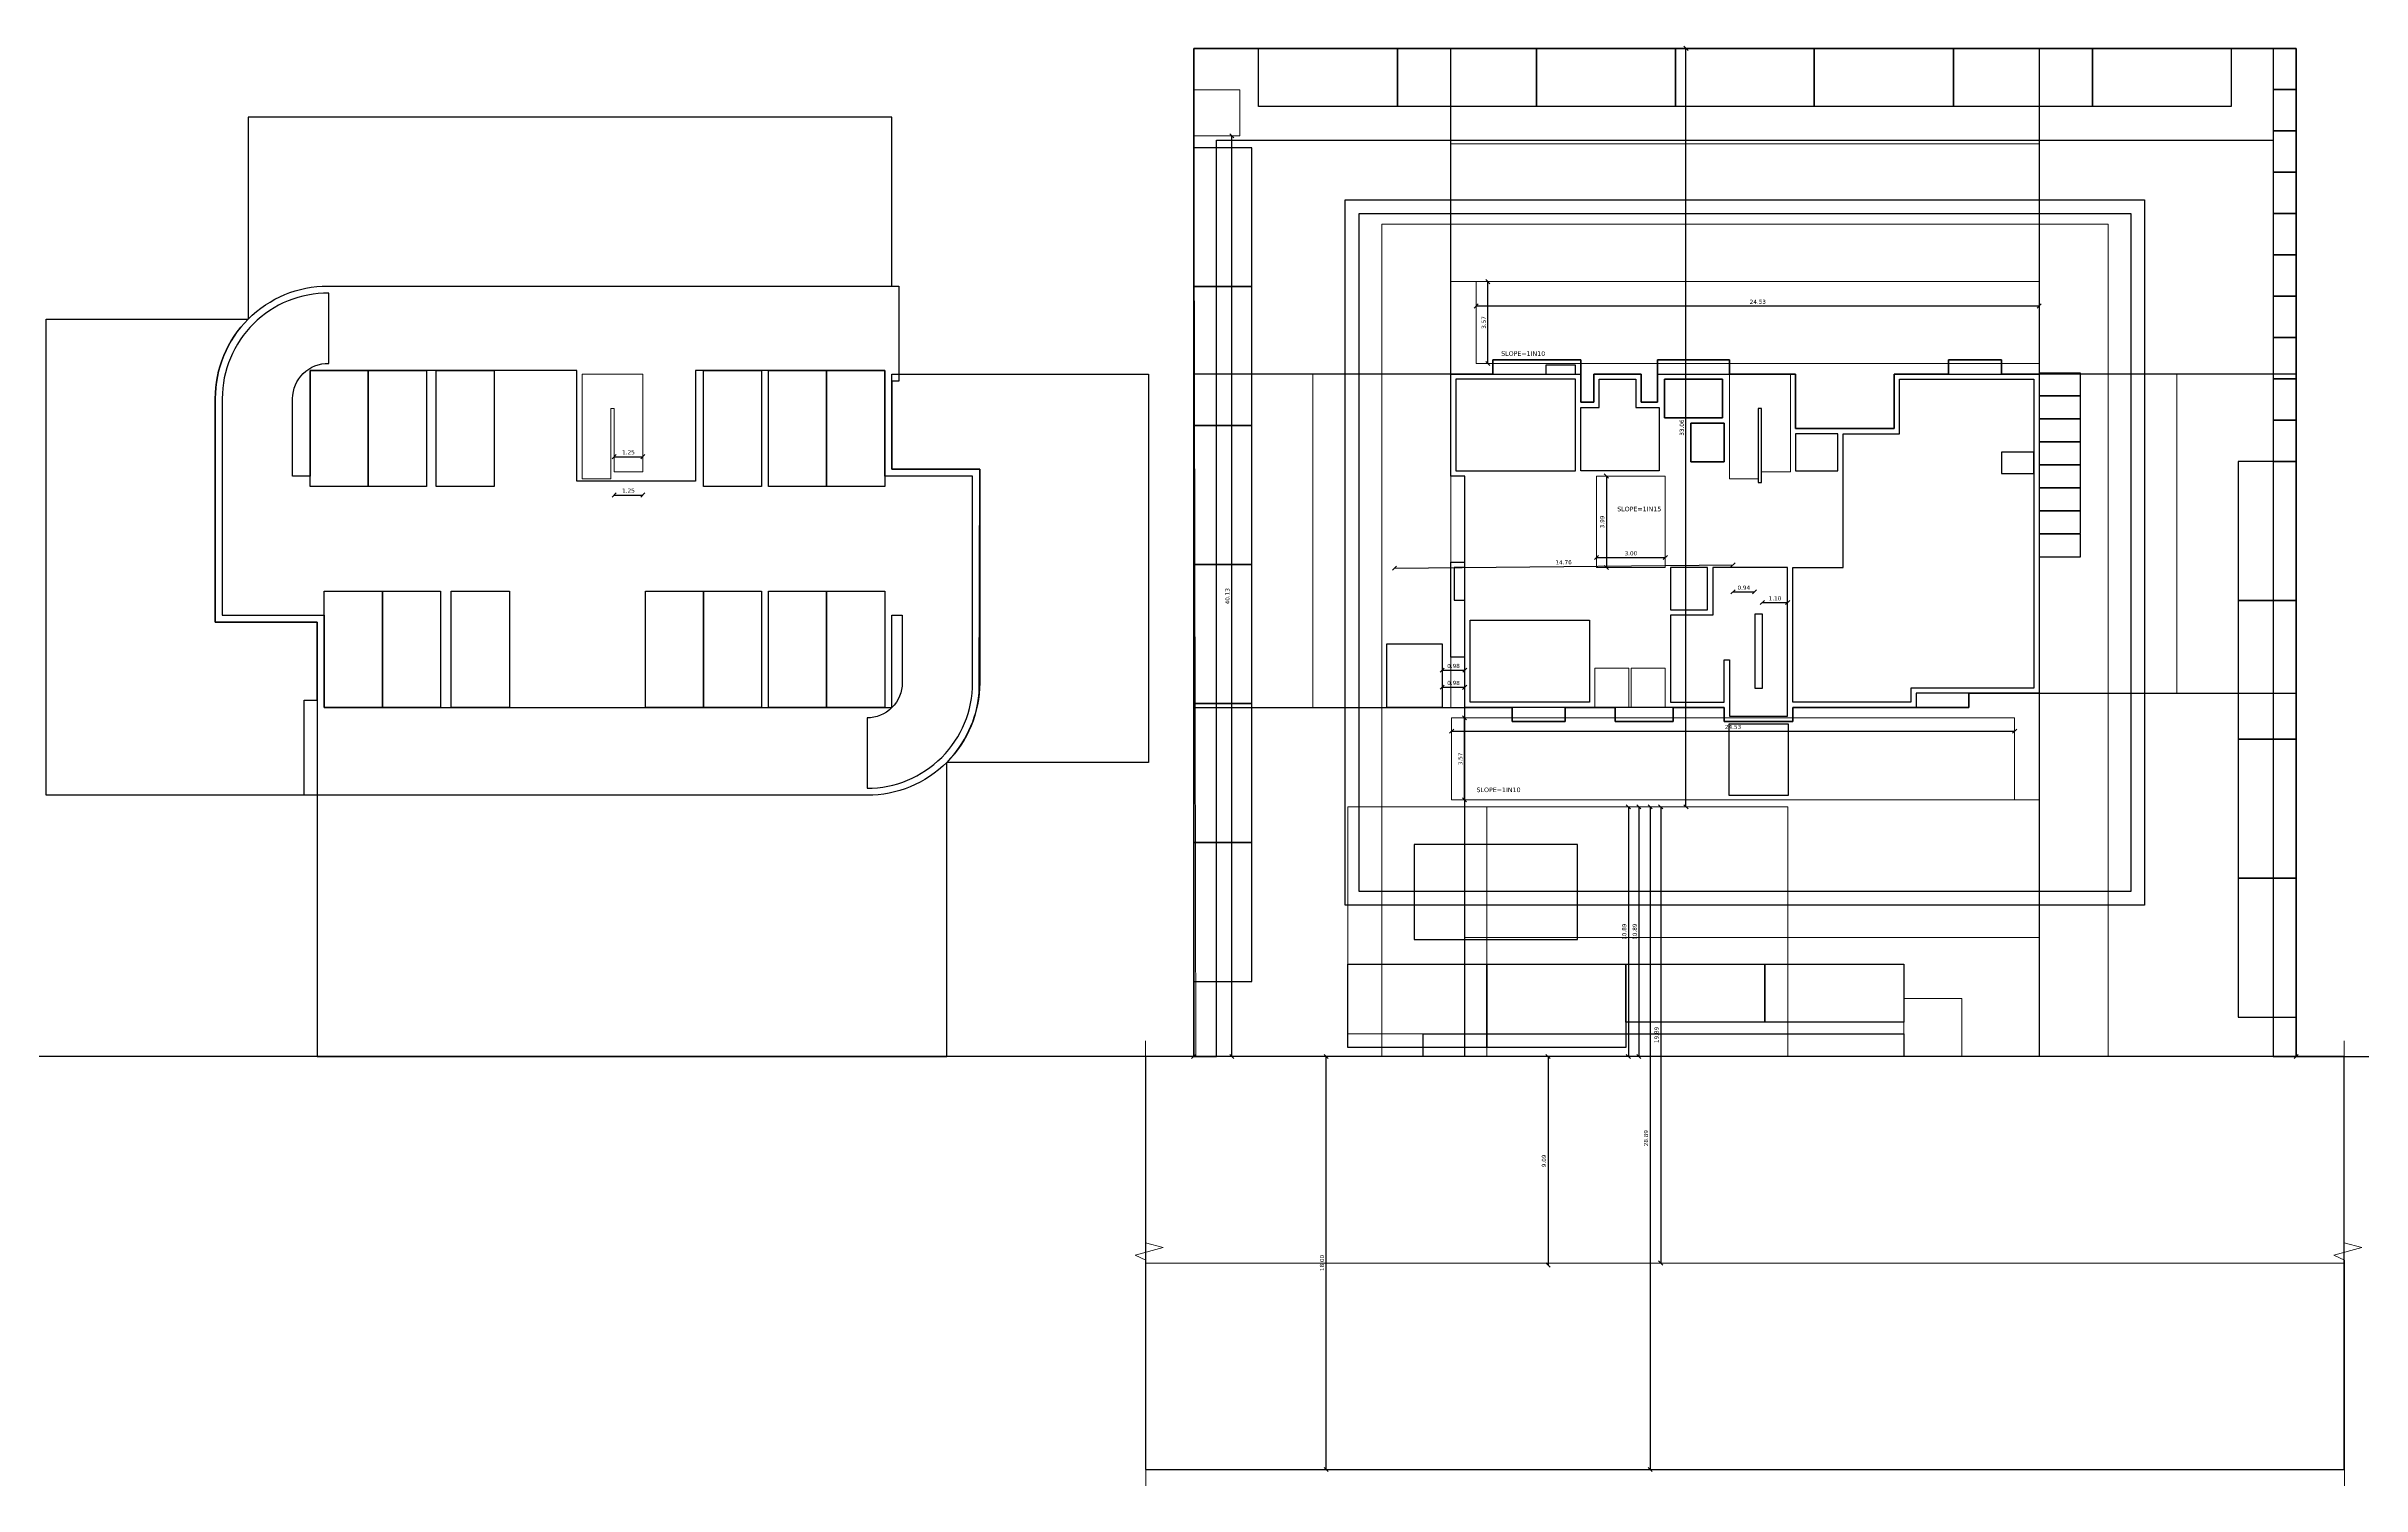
# Model space of a CAD drawing. Header units: metres. Extents: x 609 to 1377, y 679 to 857.
# Drawn here: x 919.4 to 1020.3, y 742 to 804.7 of the extents above; entities that cross this region are included whole.
import ezdxf

# ---------------------------------------------------------------- set-up
doc = ezdxf.new("R2010")
doc.units = ezdxf.units.M
doc.header["$MEASUREMENT"] = 0
doc.header["$PDMODE"] = 2
doc.header["$PDSIZE"] = 50
doc.layers.get('0').update_dxf_attribs({"lineweight": 0})
doc.layers.get('Defpoints').update_dxf_attribs({"lineweight": 0})
for name, color, linetype, plot in [('BLK_1_BASEMENT_-1_BLDG_FOOTPRINT', 1, 'Continuous', False), ('BLK_1_COVERED_AREA', 140, 'Continuous', False), ('BLK_1_COVERED_AREA_DEDUCT', 140, 'Continuous', False), ('BLK_1_FLR_-1_BLT_UP_AREA', 1, 'Continuous', False), ('BLK_1_FLR_-1_BLT_UP_AREA_DEDUCT', 1, 'Continuous', False), ('BLK_1_FLR_0_BLT_UP_AREA', 1, 'Continuous', False), ('BLK_1_FLR_0_BLT_UP_AREA_DEDUCT', 1, 'Continuous', False), ('BLK_1_FLR_0_DA_LIFT_1', 30, 'Continuous', False), ('BLK_1_MAX_HEIGHT_CAL', 7, 'Continuous', False), ('BLK_1_MAX_HEIGHT_CAL_SET_BACK', 6, 'Continuous', False), ('DA_PARKING', 1, 'Continuous', False), ('PARKING_SLOT', 30, 'Continuous', False), ('SHORTEST_DIST_TO_ROAD', 6, 'Continuous', False), ('TWO_WHEELER_PARKING', 2, 'Continuous', False)]:
    doc.layers.add(name, color=color, linetype=linetype, plot=plot)
for name, color, linetype in [('BLK_1_BLDG_FOOT_PRINT', 1, 'Continuous'), ('BLK_1_FLR_-1_COVERED_PARKING', 173, 'Continuous'), ('BLK_1_FLR_-1_EXIT_WIDTH_DOOR', 2, 'Continuous'), ('BLK_1_FLR_-1_EXIT_WIDTH_STAIR', 1, 'Continuous'), ('BLK_1_FLR_0_AC_ROOM_1', 117, 'Continuous'), ('BLK_1_FLR_0_BATH', 205, 'Continuous'), ('BLK_1_FLR_0_CARPET_AREA', 10, 'Continuous'), ('BLK_1_FLR_0_EXIT_WIDTH_DOOR', 2, 'Continuous'), ('BLK_1_FLR_0_EXIT_WIDTH_STAIR', 1, 'Continuous'), ('BLK_1_FLR_0_LIFT_1', 30, 'Continuous'), ('BLK_1_FLR_0_REGULAR_ROOM_1', 117, 'Continuous'), ('BLK_1_FLR_0_REGULAR_ROOM_2', 117, 'Continuous'), ('BLK_1_FLR_0_REGULAR_ROOM_3', 117, 'Continuous'), ('BLK_1_FLR_0_WATER_CLOSET', 213, 'Continuous'), ('BLK_1_FLR_1_AC_ROOM_1', 117, 'Continuous'), ('BLK_1_LVL_-1_BSMNT_FRONT_SETBACK', 2, 'Continuous'), ('BLK_1_LVL_-1_BSMNT_REAR_SETBACK', 11, 'Continuous'), ('BLK_1_LVL_-1_BSMNT_SIDE_SETBACK1', 171, 'Continuous'), ('BLK_1_LVL_-1_BSMNT_SIDE_SETBACK2', 102, 'Continuous'), ('BLK_1_LVL_0_BLDG_FOOT_PRINT', 1, 'Continuous'), ('BLK_1_LVL_0_FRONT_SETBACK', 2, 'Continuous'), ('BLK_1_LVL_0_REAR_SETBACK', 11, 'Continuous'), ('BLK_1_LVL_0_SIDE_SETBACK1', 171, 'Continuous'), ('BLK_1_LVL_0_SIDE_SETBACK2', 102, 'Continuous'), ('DISTANCE_FROM_GOVT_BLDG', 7, 'Continuous'), ('DISTANCE_FROM_MONUMENT', 7, 'Continuous'), ('ELECTRICAL_ROOM', 51, 'Continuous'), ('GUARD_ROOM', 2, 'Continuous'), ('PLOT_BOUNDARY', 70, 'Continuous'), ('RWH', 130, 'Continuous'), ('SEPTIC_TANK', 146, 'Continuous'), ('SURRENDER_ROAD_WIDTH', 2, 'Continuous'), ('UG_SUMP', 194, 'Continuous')]:
    doc.layers.add(name, color=color, linetype=linetype)
for name, color, linetype, lineweight in [('BLK_1_DA_RAMP_1', 1, 'Continuous', 0), ('BLK_1_DRIVERS_TOILET', 165, 'Continuous', 0), ('BLK_1_FIRE_TENDER_MOVEMENT', 161, 'Continuous', 0), ('BLK_1_FLR_-1_FIRESTAIR_1', 1, 'Continuous', 0), ('BLK_1_FLR_-1_VEHICLE_RAMP_1', 1, 'Continuous', 0), ('BLK_1_FLR_-1_VEHICLE_RAMP_2', 1, 'Continuous', 0), ('BLK_1_FLR_0_FIRESTAIR_1', 1, 'Continuous', 0), ('BLK_1_PLANTATION_GREENSTRIP', 81, 'Continuous', 0), ('BLK_i_WC_DRIVERS_TOILET', 160, 'Continuous', 0), ('DIST_CL_ROAD', 7, 'Continuous', 0), ('DIST_EXIT', 7, 'Continuous', 0), ('NOTIFIED_ROAD', 183, 'Continuous', 13), ('SEGREGATED_TOILET', 1, 'Continuous', 0), ('SPECIAL_PARKING', 175, 'Continuous', 0), ('VISITOR_PARKING', 201, 'Continuous', 0), ('wall', 7, 'Continuous', 0), ('WASTE_DISPOSAL', 7, 'Continuous', 0)]:
    doc.layers.add(name, color=color, linetype=linetype, lineweight=lineweight)
doc.styles.get("Standard").update_dxf_attribs({"font": 'verdana.ttf', "height": 0.18})
doc.dimstyles.get("Standard").update_dxf_attribs({"dimscale": 0, "dimtxt": 0.18, "dimasz": 0.18, "dimexe": 0.18, "dimexo": 0.0625, "dimgap": 0.09, "dimtad": 1, "dimtoh": 1, "dimzin": 0, "dimdsep": 46, "dimtxsty": 'Standard', "dimblk": 'OBLIQUE', "dimcen": 0.09, "dimse1": 1, "dimse2": 1, "dimadec": 0, "dimazin": 0, "dimtfac": 1, "dimtofl": 0, "dimtmove": 0, "dimatfit": 3, "dimldrblk": 'OBLIQUE', "dimfxl": 1, "dimtolj": 1, "dimtzin": 0, "dimarcsym": 0})

# ---------------------------------------------------------------- blocks, each defined once
blk = doc.blocks.new('_Oblique')
at = {"color": 0, "linetype": 'ByBlock', "lineweight": -2}
blk.add_line((-0.5, -0.5), (0.5, 0.5), dxfattribs=at)
blk = doc.blocks.new('*D123')
at = {"layer": 'Defpoints', "color": 0}
for p in [(980.27, 776.78), (981.25, 776.77), (981.25, 776.77)]:
    blk.add_point(p, dxfattribs=at)
at = {"layer": 'SEPTIC_TANK', "color": 0, "lineweight": -2}
blk.add_line((980.27, 776.78), (981.25, 776.77), dxfattribs=at)
at = {"layer": 'SEPTIC_TANK', "color": 0, "lineweight": -2, "xscale": 0.18, "yscale": 0.18, "zscale": 0.18}
for p, rotation in [((980.27, 776.78), 179.5605759455701), ((981.25, 776.77), 359.5605759455702)]:
    blk.add_blockref('_Oblique', p, dxfattribs=dict(at, rotation=rotation))
at = {"layer": 'SEPTIC_TANK', "color": 0, "insert": (980.76, 776.96), "char_height": 0.18, "attachment_point": 5, "rotation": 359.5606}
blk.add_mtext('\\A1;0.98', dxfattribs=at)
blk = doc.blocks.new('*D159')
at = {"layer": 'BLK_1_MAX_HEIGHT_CAL', "color": 0, "lineweight": -2}
blk.add_line((989.33, 771.56), (989.33, 742.68), dxfattribs=at)
at = {"layer": 'Defpoints', "color": 0}
for p in [(990.34, 771.56), (989.33, 742.68), (990.34, 742.68)]:
    blk.add_point(p, dxfattribs=at)
at = {"layer": 'BLK_1_MAX_HEIGHT_CAL', "color": 0, "lineweight": -2, "xscale": 0.18, "yscale": 0.18, "zscale": 0.18}
for p, rotation in [((989.33, 771.56), 90), ((989.33, 742.68), 270)]:
    blk.add_blockref('_Oblique', p, dxfattribs=dict(at, rotation=rotation))
at = {"layer": 'BLK_1_MAX_HEIGHT_CAL', "color": 0, "insert": (989.15, 757.12), "char_height": 0.18, "attachment_point": 5, "rotation": 90}
blk.add_mtext('\\A1;28.89', dxfattribs=at)
blk = doc.blocks.new('*D160')
at = {"layer": 'BLK_1_MAX_HEIGHT_CAL_SET_BACK', "color": 0, "lineweight": -2}
blk.add_line((990.89, 771.56), (990.89, 804.62), dxfattribs=at)
at = {"layer": 'Defpoints', "color": 0}
for p in [(989.65, 804.62), (990.89, 804.62), (987.81, 771.56)]:
    blk.add_point(p, dxfattribs=at)
at = {"layer": 'BLK_1_MAX_HEIGHT_CAL_SET_BACK', "color": 0, "lineweight": -2, "xscale": 0.18, "yscale": 0.18, "zscale": 0.18}
for p, rotation in [((990.89, 804.62), 90), ((990.89, 771.56), 270)]:
    blk.add_blockref('_Oblique', p, dxfattribs=dict(at, rotation=rotation))
at = {"layer": 'BLK_1_MAX_HEIGHT_CAL_SET_BACK', "color": 0, "insert": (990.71, 788.09), "char_height": 0.18, "attachment_point": 5, "rotation": 90}
blk.add_mtext('\\A1;33.06', dxfattribs=at)
blk = doc.blocks.new('*D161')
at = {"layer": 'Defpoints', "color": 0}
for p in [(987.81, 771.56), (987.81, 760.68), (988.38, 760.68)]:
    blk.add_point(p, dxfattribs=at)
at = {"layer": 'SHORTEST_DIST_TO_ROAD', "color": 0, "lineweight": -2}
blk.add_line((988.38, 771.56), (988.38, 760.68), dxfattribs=at)
at = {"layer": 'SHORTEST_DIST_TO_ROAD', "color": 0, "lineweight": -2, "xscale": 0.18, "yscale": 0.18, "zscale": 0.18}
for p, rotation in [((988.38, 771.56), 90), ((988.38, 760.68), 270)]:
    blk.add_blockref('_Oblique', p, dxfattribs=dict(at, rotation=rotation))
at = {"layer": 'SHORTEST_DIST_TO_ROAD', "color": 0, "insert": (988.2, 766.12), "char_height": 0.18, "attachment_point": 5, "rotation": 90}
blk.add_mtext('\\A1;10.89', dxfattribs=at)
blk = doc.blocks.new('*D162')
at = {"layer": 'Defpoints', "color": 0}
for p in [(987.81, 771.56), (987.81, 760.68), (988.84, 760.68)]:
    blk.add_point(p, dxfattribs=at)
at = {"layer": 'SHORTEST_DIST_TO_ROAD', "color": 0, "lineweight": -2}
blk.add_line((988.84, 771.56), (988.84, 760.68), dxfattribs=at)
at = {"layer": 'SHORTEST_DIST_TO_ROAD', "color": 0, "lineweight": -2, "xscale": 0.18, "yscale": 0.18, "zscale": 0.18}
for p, rotation in [((988.84, 771.56), 90), ((988.84, 760.68), 270)]:
    blk.add_blockref('_Oblique', p, dxfattribs=dict(at, rotation=rotation))
at = {"layer": 'SHORTEST_DIST_TO_ROAD', "color": 0, "insert": (988.66, 766.12), "char_height": 0.18, "attachment_point": 5, "rotation": 90}
blk.add_mtext('\\A1;10.89', dxfattribs=at)
blk = doc.blocks.new('*D163')
at = {"layer": 'Defpoints', "color": 0}
for p in [(990.34, 771.56), (989.79, 751.68), (992.41, 751.68)]:
    blk.add_point(p, dxfattribs=at)
at = {"layer": 'DIST_CL_ROAD', "color": 0, "lineweight": -2}
blk.add_line((989.79, 771.56), (989.79, 751.68), dxfattribs=at)
at = {"layer": 'DIST_CL_ROAD', "color": 0, "lineweight": -2, "xscale": 0.18, "yscale": 0.18, "zscale": 0.18}
for p, rotation in [((989.79, 771.56), 90), ((989.79, 751.68), 270)]:
    blk.add_blockref('_Oblique', p, dxfattribs=dict(at, rotation=rotation))
at = {"layer": 'DIST_CL_ROAD', "color": 0, "insert": (989.61, 761.62), "char_height": 0.18, "attachment_point": 5, "rotation": 90}
blk.add_mtext('\\A1;19.89', dxfattribs=at)
blk = doc.blocks.new('*D164')
at = {"layer": 'Defpoints', "color": 0}
for p in [(978.19, 781.96), (992.94, 782.11), (992.94, 782.11)]:
    blk.add_point(p, dxfattribs=at)
at = {"layer": 'DIST_EXIT', "color": 0, "lineweight": -2}
blk.add_line((978.19, 781.96), (992.94, 782.11), dxfattribs=at)
at = {"layer": 'DIST_EXIT', "color": 0, "lineweight": -2, "xscale": 0.18, "yscale": 0.18, "zscale": 0.18}
for p, rotation in [((978.19, 781.96), 180.578067653812), ((992.94, 782.11), 0.5780676538120514)]:
    blk.add_blockref('_Oblique', p, dxfattribs=dict(at, rotation=rotation))
at = {"layer": 'DIST_EXIT', "color": 0, "insert": (985.56, 782.22), "char_height": 0.18, "attachment_point": 5, "rotation": 0.5781}
blk.add_mtext('\\A1;14.76', dxfattribs=at)
blk = doc.blocks.new('*D171')
at = {"layer": 'BLK_1_FLR_0_EXIT_WIDTH_DOOR', "color": 0, "lineweight": -2}
blk.add_line((992.94, 780.93), (993.88, 780.93), dxfattribs=at)
at = {"layer": 'Defpoints', "color": 0}
for p in [(992.94, 782.11), (993.88, 782.1), (993.88, 780.93)]:
    blk.add_point(p, dxfattribs=at)
at = {"layer": 'BLK_1_FLR_0_EXIT_WIDTH_DOOR', "color": 0, "lineweight": -2, "xscale": 0.18, "yscale": 0.18, "zscale": 0.18, "rotation": 180}
blk.add_blockref('_Oblique', (992.94, 780.93), dxfattribs=at)
at = {"layer": 'BLK_1_FLR_0_EXIT_WIDTH_DOOR', "color": 0, "lineweight": -2, "xscale": 0.18, "yscale": 0.18, "zscale": 0.18}
blk.add_blockref('_Oblique', (993.88, 780.93), dxfattribs=at)
at = {"layer": 'BLK_1_FLR_0_EXIT_WIDTH_DOOR', "color": 0, "insert": (993.41, 781.11), "char_height": 0.18, "attachment_point": 5}
blk.add_mtext('\\A1;0.94', dxfattribs=at)
blk = doc.blocks.new('*D172')
at = {"layer": 'BLK_1_FLR_0_EXIT_WIDTH_STAIR', "color": 0, "lineweight": -2}
blk.add_line((994.22, 780.47), (995.32, 780.47), dxfattribs=at)
at = {"layer": 'Defpoints', "color": 0}
for p in [(995.32, 780.47), (994.22, 779.81), (995.32, 779.81)]:
    blk.add_point(p, dxfattribs=at)
at = {"layer": 'BLK_1_FLR_0_EXIT_WIDTH_STAIR', "color": 0, "lineweight": -2, "xscale": 0.18, "yscale": 0.18, "zscale": 0.18, "rotation": 180}
blk.add_blockref('_Oblique', (994.22, 780.47), dxfattribs=at)
at = {"layer": 'BLK_1_FLR_0_EXIT_WIDTH_STAIR', "color": 0, "lineweight": -2, "xscale": 0.18, "yscale": 0.18, "zscale": 0.18}
blk.add_blockref('_Oblique', (995.32, 780.47), dxfattribs=at)
at = {"layer": 'BLK_1_FLR_0_EXIT_WIDTH_STAIR', "color": 0, "insert": (994.77, 780.65), "char_height": 0.18, "attachment_point": 5}
blk.add_mtext('\\A1;1.10', dxfattribs=at)
blk = doc.blocks.new('*D177')
at = {"layer": 'Defpoints', "color": 0, "linetype": 'ByBlock'}
for p in [(980.27, 777.52), (981.25, 777.52), (981.25, 777.52)]:
    blk.add_point(p, dxfattribs=at)
at = {"layer": 'SEPTIC_TANK', "color": 0, "linetype": 'ByBlock', "lineweight": -2}
blk.add_line((980.27, 777.52), (981.25, 777.52), dxfattribs=at)
at = {"layer": 'SEPTIC_TANK', "color": 0, "linetype": 'ByBlock', "lineweight": -2, "xscale": 0.18, "yscale": 0.18, "zscale": 0.18, "rotation": 180}
blk.add_blockref('_Oblique', (980.27, 777.52), dxfattribs=at)
at = {"layer": 'SEPTIC_TANK', "color": 0, "linetype": 'ByBlock', "lineweight": -2, "xscale": 0.18, "yscale": 0.18, "zscale": 0.18}
blk.add_blockref('_Oblique', (981.25, 777.52), dxfattribs=at)
at = {"layer": 'SEPTIC_TANK', "color": 0, "linetype": 'ByBlock', "insert": (980.76, 777.7), "char_height": 0.18, "attachment_point": 5}
blk.add_mtext('\\A1;0.98', dxfattribs=at)
blk = doc.blocks.new('*D327')
at = {"layer": 'BLK_1_DA_RAMP_1', "color": 0, "lineweight": -2}
blk.add_line((986.99, 782.43), (989.99, 782.43), dxfattribs=at)
at = {"layer": 'Defpoints', "color": 0}
for p in [(986.99, 781.99), (989.99, 782.43), (989.99, 781.99)]:
    blk.add_point(p, dxfattribs=at)
at = {"layer": 'BLK_1_DA_RAMP_1', "color": 0, "lineweight": -2, "xscale": 0.18, "yscale": 0.18, "zscale": 0.18, "rotation": 180}
blk.add_blockref('_Oblique', (986.99, 782.43), dxfattribs=at)
at = {"layer": 'BLK_1_DA_RAMP_1', "color": 0, "lineweight": -2, "xscale": 0.18, "yscale": 0.18, "zscale": 0.18}
blk.add_blockref('_Oblique', (989.99, 782.43), dxfattribs=at)
at = {"layer": 'BLK_1_DA_RAMP_1', "color": 0, "insert": (988.49, 782.61), "char_height": 0.18, "attachment_point": 5}
blk.add_mtext('\\A1;3.00', dxfattribs=at)
blk = doc.blocks.new('*D328')
at = {"layer": 'BLK_1_DA_RAMP_1', "color": 0, "lineweight": -2}
blk.add_line((987.42, 785.98), (987.42, 781.99), dxfattribs=at)
at = {"layer": 'Defpoints', "color": 0}
for p in [(986.99, 785.98), (986.99, 781.99), (987.42, 781.99)]:
    blk.add_point(p, dxfattribs=at)
at = {"layer": 'BLK_1_DA_RAMP_1', "color": 0, "lineweight": -2, "xscale": 0.18, "yscale": 0.18, "zscale": 0.18}
for p, rotation in [((987.42, 785.98), 90), ((987.42, 781.99), 270)]:
    blk.add_blockref('_Oblique', p, dxfattribs=dict(at, rotation=rotation))
at = {"layer": 'BLK_1_DA_RAMP_1', "color": 0, "insert": (987.24, 783.98), "char_height": 0.18, "attachment_point": 5, "rotation": 90}
blk.add_mtext('\\A1;3.99', dxfattribs=at)
blk = doc.blocks.new('*D329')
at = {"layer": 'Defpoints', "color": 0}
for p in [(967.34, 760.68), (975.21, 760.68), (967.34, 742.68)]:
    blk.add_point(p, dxfattribs=at)
at = {"layer": 'SURRENDER_ROAD_WIDTH', "color": 0, "lineweight": -2}
blk.add_line((975.21, 742.68), (975.21, 760.68), dxfattribs=at)
at = {"layer": 'SURRENDER_ROAD_WIDTH', "color": 0, "lineweight": -2, "xscale": 0.18, "yscale": 0.18, "zscale": 0.18}
for p, rotation in [((975.21, 760.68), 90), ((975.21, 742.68), 270)]:
    blk.add_blockref('_Oblique', p, dxfattribs=dict(at, rotation=rotation))
at = {"layer": 'SURRENDER_ROAD_WIDTH', "color": 0, "insert": (975.03, 751.68), "char_height": 0.18, "attachment_point": 5, "rotation": 90}
blk.add_mtext('\\A1;18.00', dxfattribs=at)
blk = doc.blocks.new('*D330')
at = {"layer": 'Defpoints', "color": 0}
for p in [(989.79, 760.68), (984.88, 751.59), (989.88, 751.59)]:
    blk.add_point(p, dxfattribs=at)
at = {"layer": 'NOTIFIED_ROAD', "color": 0, "lineweight": -2}
blk.add_line((984.88, 760.68), (984.88, 751.59), dxfattribs=at)
at = {"layer": 'NOTIFIED_ROAD', "color": 0, "lineweight": -2, "xscale": 0.18, "yscale": 0.18, "zscale": 0.18}
for p, rotation in [((984.88, 760.68), 90), ((984.88, 751.59), 270)]:
    blk.add_blockref('_Oblique', p, dxfattribs=dict(at, rotation=rotation))
at = {"layer": 'NOTIFIED_ROAD', "color": 0, "insert": (984.7, 756.13), "char_height": 0.18, "attachment_point": 5, "rotation": 90}
blk.add_mtext('\\A1;9.09', dxfattribs=at)
blk = doc.blocks.new('*D332')
at = {"layer": 'BLK_1_FLR_-1_EXIT_WIDTH_DOOR', "color": 0, "lineweight": -2}
blk.add_line((944.19, 785.15), (945.44, 785.15), dxfattribs=at)
at = {"layer": 'Defpoints', "color": 0}
for p in [(944.19, 786.16), (945.44, 786.15), (945.44, 785.15)]:
    blk.add_point(p, dxfattribs=at)
at = {"layer": 'BLK_1_FLR_-1_EXIT_WIDTH_DOOR', "color": 0, "lineweight": -2, "xscale": 0.18, "yscale": 0.18, "zscale": 0.18, "rotation": 180}
blk.add_blockref('_Oblique', (944.19, 785.15), dxfattribs=at)
at = {"layer": 'BLK_1_FLR_-1_EXIT_WIDTH_DOOR', "color": 0, "lineweight": -2, "xscale": 0.18, "yscale": 0.18, "zscale": 0.18}
blk.add_blockref('_Oblique', (945.44, 785.15), dxfattribs=at)
at = {"layer": 'BLK_1_FLR_-1_EXIT_WIDTH_DOOR', "color": 0, "insert": (944.81, 785.34), "char_height": 0.18, "attachment_point": 5}
blk.add_mtext('\\A1;1.25', dxfattribs=at)
blk = doc.blocks.new('*D333')
at = {"layer": 'BLK_1_FLR_-1_EXIT_WIDTH_STAIR', "color": 0, "lineweight": -2}
blk.add_line((944.19, 786.82), (945.44, 786.82), dxfattribs=at)
at = {"layer": 'Defpoints', "color": 0}
for p in [(944.19, 786.16), (945.44, 786.82), (945.44, 786.15)]:
    blk.add_point(p, dxfattribs=at)
at = {"layer": 'BLK_1_FLR_-1_EXIT_WIDTH_STAIR', "color": 0, "lineweight": -2, "xscale": 0.18, "yscale": 0.18, "zscale": 0.18, "rotation": 180}
blk.add_blockref('_Oblique', (944.19, 786.82), dxfattribs=at)
at = {"layer": 'BLK_1_FLR_-1_EXIT_WIDTH_STAIR', "color": 0, "lineweight": -2, "xscale": 0.18, "yscale": 0.18, "zscale": 0.18}
blk.add_blockref('_Oblique', (945.44, 786.82), dxfattribs=at)
at = {"layer": 'BLK_1_FLR_-1_EXIT_WIDTH_STAIR', "color": 0, "insert": (944.81, 787.01), "char_height": 0.18, "attachment_point": 5}
blk.add_mtext('\\A1;1.25', dxfattribs=at)
blk = doc.blocks.new('*D335')
at = {"layer": 'Defpoints', "color": 0}
for p in [(971.1, 800.81), (971.44, 800.81), (971.92, 760.68)]:
    blk.add_point(p, dxfattribs=at)
at = {"layer": 'SEGREGATED_TOILET', "color": 0, "lineweight": -2}
blk.add_line((971.1, 760.68), (971.1, 800.81), dxfattribs=at)
at = {"layer": 'SEGREGATED_TOILET', "color": 0, "lineweight": -2, "xscale": 0.18, "yscale": 0.18, "zscale": 0.18}
for p, rotation in [((971.1, 800.81), 90), ((971.1, 760.68), 270)]:
    blk.add_blockref('_Oblique', p, dxfattribs=dict(at, rotation=rotation))
at = {"layer": 'SEGREGATED_TOILET', "color": 0, "insert": (970.91, 780.74), "char_height": 0.18, "attachment_point": 5, "rotation": 90}
blk.add_mtext('\\A1;40.13', dxfattribs=at)
blk = doc.blocks.new('*D336')
at = {"layer": 'BLK_1_FLR_-1_VEHICLE_RAMP_2', "color": 0, "lineweight": -2}
blk.add_line((981.75, 793.39), (1006.28, 793.39), dxfattribs=at)
at = {"layer": 'Defpoints', "color": 0}
for p in [(981.75, 794.45), (1006.28, 794.45), (1006.28, 793.39)]:
    blk.add_point(p, dxfattribs=at)
at = {"layer": 'BLK_1_FLR_-1_VEHICLE_RAMP_2', "color": 0, "lineweight": -2, "xscale": 0.18, "yscale": 0.18, "zscale": 0.18, "rotation": 180}
blk.add_blockref('_Oblique', (981.75, 793.39), dxfattribs=at)
at = {"layer": 'BLK_1_FLR_-1_VEHICLE_RAMP_2', "color": 0, "lineweight": -2, "xscale": 0.18, "yscale": 0.18, "zscale": 0.18}
blk.add_blockref('_Oblique', (1006.28, 793.39), dxfattribs=at)
at = {"layer": 'BLK_1_FLR_-1_VEHICLE_RAMP_2', "color": 0, "insert": (994.02, 793.57), "char_height": 0.18, "attachment_point": 5}
blk.add_mtext('\\A1;24.53', dxfattribs=at)
blk = doc.blocks.new('*D337')
at = {"layer": 'BLK_1_FLR_-1_VEHICLE_RAMP_2', "color": 0, "lineweight": -2}
blk.add_line((982.26, 790.88), (982.26, 794.45), dxfattribs=at)
at = {"layer": 'Defpoints', "color": 0}
for p in [(981.75, 794.45), (982.26, 794.45), (981.75, 790.88)]:
    blk.add_point(p, dxfattribs=at)
at = {"layer": 'BLK_1_FLR_-1_VEHICLE_RAMP_2', "color": 0, "lineweight": -2, "xscale": 0.18, "yscale": 0.18, "zscale": 0.18}
for p, rotation in [((982.26, 794.45), 90), ((982.26, 790.88), 270)]:
    blk.add_blockref('_Oblique', p, dxfattribs=dict(at, rotation=rotation))
at = {"layer": 'BLK_1_FLR_-1_VEHICLE_RAMP_2', "color": 0, "insert": (982.08, 792.67), "char_height": 0.18, "attachment_point": 5, "rotation": 90}
blk.add_mtext('\\A1;3.57', dxfattribs=at)
blk = doc.blocks.new('*D338')
at = {"layer": 'BLK_1_FLR_-1_VEHICLE_RAMP_1', "color": 0, "lineweight": -2}
blk.add_line((981.24, 771.87), (981.24, 775.44), dxfattribs=at)
at = {"layer": 'Defpoints', "color": 0}
for p in [(980.68, 775.44), (981.24, 775.44), (980.68, 771.87)]:
    blk.add_point(p, dxfattribs=at)
at = {"layer": 'BLK_1_FLR_-1_VEHICLE_RAMP_1', "color": 0, "lineweight": -2, "xscale": 0.18, "yscale": 0.18, "zscale": 0.18}
for p, rotation in [((981.24, 775.44), 90), ((981.24, 771.87), 270)]:
    blk.add_blockref('_Oblique', p, dxfattribs=dict(at, rotation=rotation))
at = {"layer": 'BLK_1_FLR_-1_VEHICLE_RAMP_1', "color": 0, "insert": (981.06, 773.65), "char_height": 0.18, "attachment_point": 5, "rotation": 90}
blk.add_mtext('\\A1;3.57', dxfattribs=at)
blk = doc.blocks.new('*D339')
at = {"layer": 'BLK_1_FLR_-1_VEHICLE_RAMP_1', "color": 0, "lineweight": -2}
blk.add_line((980.68, 774.86), (1005.21, 774.86), dxfattribs=at)
at = {"layer": 'Defpoints', "color": 0}
for p in [(980.68, 775.44), (1005.21, 775.44), (1005.21, 774.86)]:
    blk.add_point(p, dxfattribs=at)
at = {"layer": 'BLK_1_FLR_-1_VEHICLE_RAMP_1', "color": 0, "lineweight": -2, "xscale": 0.18, "yscale": 0.18, "zscale": 0.18, "rotation": 180}
blk.add_blockref('_Oblique', (980.68, 774.86), dxfattribs=at)
at = {"layer": 'BLK_1_FLR_-1_VEHICLE_RAMP_1', "color": 0, "lineweight": -2, "xscale": 0.18, "yscale": 0.18, "zscale": 0.18}
blk.add_blockref('_Oblique', (1005.21, 774.86), dxfattribs=at)
at = {"layer": 'BLK_1_FLR_-1_VEHICLE_RAMP_1', "color": 0, "insert": (992.94, 775.04), "char_height": 0.18, "attachment_point": 5}
blk.add_mtext('\\A1;24.53', dxfattribs=at)
blk = doc.blocks.new('*D140')
at = {"layer": 'Defpoints', "color": 0}
for p in [(619.44, 760.68), (619.44, 760.68), (969.44, 760.68)]:
    blk.add_point(p, dxfattribs=at)
at = {"layer": 'DISTANCE_FROM_MONUMENT', "color": 0, "lineweight": -2}
blk.add_line((969.44, 760.68), (619.44, 760.68), dxfattribs=at)
at = {"layer": 'DISTANCE_FROM_MONUMENT', "color": 0, "lineweight": -2, "xscale": 0.18, "yscale": 0.18, "zscale": 0.18, "rotation": 180}
blk.add_blockref('_Oblique', (619.44, 760.68), dxfattribs=at)
at = {"layer": 'DISTANCE_FROM_MONUMENT', "color": 0, "lineweight": -2, "xscale": 0.18, "yscale": 0.18, "zscale": 0.18}
blk.add_blockref('_Oblique', (969.44, 760.68), dxfattribs=at)
at = {"layer": 'DISTANCE_FROM_MONUMENT', "color": 0, "insert": (794.44, 760.86), "char_height": 0.18, "attachment_point": 5}
blk.add_mtext('\\A1;350.00', dxfattribs=at)
blk = doc.blocks.new('*D141')
at = {"layer": 'Defpoints', "color": 0}
for p in [(1017.48, 760.68), (1367.48, 760.68), (1367.48, 760.68)]:
    blk.add_point(p, dxfattribs=at)
at = {"layer": 'DISTANCE_FROM_GOVT_BLDG', "color": 0, "lineweight": -2}
blk.add_line((1017.48, 760.68), (1367.48, 760.68), dxfattribs=at)
at = {"layer": 'DISTANCE_FROM_GOVT_BLDG', "color": 0, "lineweight": -2, "xscale": 0.18, "yscale": 0.18, "zscale": 0.18, "rotation": 180}
blk.add_blockref('_Oblique', (1017.48, 760.68), dxfattribs=at)
at = {"layer": 'DISTANCE_FROM_GOVT_BLDG', "color": 0, "lineweight": -2, "xscale": 0.18, "yscale": 0.18, "zscale": 0.18}
blk.add_blockref('_Oblique', (1367.48, 760.68), dxfattribs=at)
at = {"layer": 'DISTANCE_FROM_GOVT_BLDG', "color": 0, "insert": (1192.48, 760.86), "char_height": 0.18, "attachment_point": 5}
blk.add_mtext('\\A1;350.00', dxfattribs=at)

msp = doc.modelspace()

# ---------------------------------------------------------------- linework, layer by layer
at = {"layer": 'BLK_1_BASEMENT_-1_BLDG_FOOTPRINT', "color": 3}
msp.add_lwpolyline([(956.588, 794.258), (956.588, 790.118), (956.282, 790.118), (956.282, 786.285), (960.115, 786.285), (960.115, 776.969, -0.4142136), (955.208, 772.063), (930.675, 772.063), (930.675, 776.203), (931.25, 776.203), (931.25, 779.615), (926.803, 779.615), (926.803, 789.351, -0.4142136), (931.71, 794.258)], format="xyb", close=True, dxfattribs=at)
at = {"layer": 'BLK_1_BLDG_FOOT_PRINT'}
msp.add_lwpolyline([(981.25, 775.896), (981.25, 778.081), (980.637, 778.081), (980.637, 782.221), (981.25, 782.221), (981.25, 785.978), (980.637, 785.978), (980.637, 790.425), (982.478, 790.425), (982.478, 791.038), (986.31, 791.038), (986.31, 789.198), (986.871, 789.198), (986.871, 790.425), (988.941, 790.425), (988.941, 789.198), (989.645, 789.198), (989.645, 791.038), (992.788, 791.038), (992.788, 790.425), (995.668, 790.425), (995.668, 788.048), (999.957, 788.048), (999.957, 790.424), (1002.333, 790.424), (1002.333, 791.038), (1004.633, 791.038), (1004.633, 790.425), (1006.282, 790.425), (1006.282, 776.51), (1003.215, 776.51), (1003.215, 775.896), (995.548, 775.896), (995.548, 775.283), (992.558, 775.283), (992.558, 775.896), (990.335, 775.896), (990.335, 775.283), (987.805, 775.283), (987.805, 775.896), (985.62, 775.896), (985.62, 775.283), (983.32, 775.283), (983.32, 775.896)], close=True, dxfattribs=at)
at = {"layer": 'BLK_1_COVERED_AREA'}
msp.add_lwpolyline([(981.25, 775.896), (981.25, 778.081), (980.637, 778.081), (980.637, 782.221), (981.25, 782.221), (981.25, 785.978), (980.637, 785.978), (980.637, 790.425), (982.478, 790.425), (982.478, 791.038), (986.31, 791.038), (986.31, 789.198), (986.871, 789.198), (986.871, 790.425), (988.941, 790.425), (988.941, 789.198), (989.645, 789.198), (989.645, 791.038), (992.788, 791.038), (992.788, 790.425), (995.668, 790.425), (995.668, 788.048), (999.957, 788.048), (999.957, 790.424), (1002.333, 790.424), (1002.333, 791.038), (1004.633, 791.038), (1004.633, 790.425), (1006.282, 790.425), (1006.282, 776.51), (1003.215, 776.51), (1003.215, 775.896), (995.548, 775.896), (995.548, 775.283), (992.558, 775.283), (992.558, 775.896), (990.335, 775.896), (990.335, 775.283), (987.805, 775.283), (987.805, 775.896), (985.62, 775.896), (985.62, 775.283), (983.32, 775.283), (983.32, 775.896)], close=True, dxfattribs=at)
at = {"layer": 'BLK_1_COVERED_AREA_DEDUCT'}
for points in [[(984.777, 790.425), (986.08, 790.425), (986.08, 790.808), (984.777, 790.808)], [(1004.633, 786.093), (1006.052, 786.093), (1006.052, 787.013), (1004.633, 787.013)], [(980.789, 780.573), (981.25, 780.573), (981.25, 781.991), (980.789, 781.991)], [(993.887, 776.739), (994.219, 776.739), (994.219, 779.959), (993.887, 779.959)]]:
    msp.add_lwpolyline(points, close=True, dxfattribs=at)
at = {"layer": 'BLK_1_DA_RAMP_1'}
msp.add_lwpolyline([(989.99, 781.991), (986.99, 781.991), (986.99, 785.978), (989.99, 785.978)], close=True, dxfattribs=at)
at = {"layer": 'BLK_1_DRIVERS_TOILET'}
msp.add_lwpolyline([(988.407, 777.602), (986.923, 777.602), (986.923, 775.896), (988.407, 775.896)], close=True, dxfattribs=at)
at = {"layer": 'BLK_1_FIRE_TENDER_MOVEMENT'}
for points in [[(980.637, 794.451), (1006.282, 794.451), (1006.282, 800.451), (980.637, 800.451)], [(974.637, 775.896), (980.637, 775.896), (980.637, 790.425), (974.637, 790.425)], [(1006.282, 790.425), (1012.282, 790.425), (1012.282, 776.51), (1006.282, 776.51)], [(981.25, 771.86), (1006.282, 771.86), (1006.282, 765.86), (981.25, 765.86)]]:
    msp.add_lwpolyline(points, close=True, dxfattribs=at)
at = {"layer": 'BLK_1_FLR_-1_BLT_UP_AREA', "color": 3}
msp.add_lwpolyline([(956.588, 794.258), (956.588, 790.118), (956.282, 790.118), (956.282, 786.285), (960.115, 786.285), (960.115, 776.969, -0.4142136), (955.208, 772.063), (930.675, 772.063), (930.675, 776.203), (931.25, 776.203), (931.25, 779.615), (926.803, 779.615), (926.803, 789.351, -0.4142136), (931.71, 794.258)], format="xyb", close=True, dxfattribs=at)
at = {"layer": 'BLK_1_FLR_-1_BLT_UP_AREA_DEDUCT', "color": 3}
msp.add_lwpolyline([(956.588, 794.258), (956.588, 790.118), (956.282, 790.118), (956.282, 786.285), (960.115, 786.285), (960.115, 776.969, -0.4142136), (955.208, 772.063), (930.675, 772.063), (930.675, 776.203), (931.25, 776.203), (931.25, 779.615), (926.803, 779.615), (926.803, 789.351, -0.4142136), (931.71, 794.258)], format="xyb", close=True, dxfattribs=at)
at = {"layer": 'BLK_1_FLR_-1_COVERED_PARKING'}
msp.add_lwpolyline([(930.943, 785.978), (930.177, 785.978), (930.177, 789.351, -0.4213391), (931.748, 790.885), (931.748, 793.951, 0.416632), (927.11, 789.351), (927.11, 779.921), (931.557, 779.921), (931.557, 775.896), (956.282, 775.896), (956.282, 779.921), (956.742, 779.921), (956.742, 776.969, -0.4142136), (955.208, 775.436), (955.208, 772.369, 0.4142136), (959.808, 776.969), (959.808, 785.978), (955.975, 785.978), (955.975, 790.578), (947.738, 790.578), (947.738, 785.748), (942.558, 785.748), (942.558, 790.578), (930.943, 790.578)], format="xyb", close=True, dxfattribs=at)
at = {"layer": 'BLK_1_FLR_-1_FIRESTAIR_1'}
msp.add_lwpolyline([(942.788, 785.854), (942.788, 790.425), (945.438, 790.425), (945.438, 786.161), (944.188, 786.161), (944.188, 788.921), (944.038, 788.921), (944.038, 785.854)], close=True, dxfattribs=at)
at = {"layer": 'BLK_1_FLR_-1_VEHICLE_RAMP_1'}
msp.add_lwpolyline([(980.675, 771.869), (1005.208, 771.869), (1005.208, 775.436), (980.675, 775.436)], close=True, dxfattribs=at)
at = {"layer": 'BLK_1_FLR_-1_VEHICLE_RAMP_2'}
msp.add_lwpolyline([(981.748, 790.885), (1006.282, 790.885), (1006.282, 794.451), (981.748, 794.451)], close=True, dxfattribs=at)
at = {"layer": 'BLK_1_FLR_0_AC_ROOM_1', "color": 1}
msp.add_lwpolyline([(995.548, 781.991), (997.738, 781.991), (997.738, 787.818), (1000.187, 787.818), (1000.187, 790.194), (1006.052, 790.194), (1006.052, 776.74), (1000.685, 776.74), (1000.685, 776.126), (995.548, 776.126)], close=True, dxfattribs=at)
at = {"layer": 'BLK_1_FLR_0_BATH'}
msp.add_lwpolyline([(989.952, 788.508), (992.482, 788.508), (992.482, 790.195), (989.952, 790.195)], close=True, dxfattribs=at)
at = {"layer": 'BLK_1_FLR_0_BLT_UP_AREA', "color": 3}
msp.add_lwpolyline([(980.637, 790.425), (986.31, 790.425), (986.31, 789.198), (986.871, 789.198), (986.871, 790.425), (988.941, 790.425), (988.941, 789.198), (989.645, 789.198), (989.645, 790.425), (995.668, 790.425), (995.668, 788.048), (999.957, 788.048), (999.957, 790.425), (1006.282, 790.425), (1006.282, 776.51), (1000.915, 776.51), (1000.915, 775.896), (995.548, 775.896), (995.548, 775.283), (992.558, 775.283), (992.558, 775.896), (981.25, 775.896), (981.25, 785.978), (980.637, 785.978)], close=True, dxfattribs=at)
at = {"layer": 'BLK_1_FLR_0_BLT_UP_AREA_DEDUCT', "color": 3}
for points in [[(994.038, 785.701), (994.188, 785.701), (994.188, 788.921), (994.038, 788.921)], [(993.887, 776.739), (994.219, 776.739), (994.219, 779.959), (993.887, 779.959)]]:
    msp.add_lwpolyline(points, close=True, dxfattribs=at)
at = {"layer": 'BLK_1_FLR_0_CARPET_AREA', "color": 25}
for points in [[(980.867, 786.208), (986.08, 786.208), (986.08, 790.195), (980.867, 790.195)], [(986.31, 788.968), (987.101, 788.968), (987.101, 790.195), (988.711, 790.195), (988.711, 788.968), (989.722, 788.968), (989.722, 786.208), (986.31, 786.208)], [(989.952, 790.195), (992.482, 790.195), (992.482, 788.508), (989.952, 788.508)], [(995.548, 781.991), (997.738, 781.991), (997.738, 787.818), (1000.187, 787.818), (1000.187, 790.194), (1006.052, 790.194), (1006.052, 776.74), (1000.685, 776.74), (1000.685, 776.126), (995.548, 776.126)], [(991.098, 788.278), (992.558, 788.278), (992.558, 786.591), (991.098, 786.591)], [(990.22, 776.126), (992.558, 776.126), (992.558, 777.966), (992.788, 777.966), (992.788, 775.513), (995.318, 775.513), (995.318, 781.991), (992.06, 781.991), (992.06, 779.921), (990.22, 779.921)], [(981.48, 779.691), (986.693, 779.691), (986.693, 776.126), (981.48, 776.126)]]:
    msp.add_lwpolyline(points, close=True, dxfattribs=at)
at = {"layer": 'BLK_1_FLR_0_DA_LIFT_1'}
msp.add_lwpolyline([(995.668, 786.208), (997.508, 786.208), (997.508, 787.818), (995.668, 787.818)], close=True, dxfattribs=at)
at = {"layer": 'BLK_1_FLR_0_FIRESTAIR_1'}
msp.add_lwpolyline([(992.788, 785.854), (992.788, 790.425), (995.438, 790.425), (995.438, 786.161), (994.188, 786.161), (994.188, 788.921), (994.038, 788.921), (994.038, 785.854)], close=True, dxfattribs=at)
at = {"layer": 'BLK_1_FLR_0_LIFT_1'}
msp.add_lwpolyline([(990.22, 780.151), (991.83, 780.151), (991.83, 781.991), (990.22, 781.991)], close=True, dxfattribs=at)
at = {"layer": 'BLK_1_FLR_0_REGULAR_ROOM_1', "color": 1}
msp.add_lwpolyline([(981.48, 779.691), (986.693, 779.691), (986.693, 776.126), (981.48, 776.126)], close=True, dxfattribs=at)
at = {"layer": 'BLK_1_FLR_0_REGULAR_ROOM_2', "color": 1}
msp.add_lwpolyline([(986.31, 788.968), (987.101, 788.968), (987.101, 790.195), (988.711, 790.195), (988.711, 788.968), (989.722, 788.968), (989.722, 786.208), (986.31, 786.208)], close=True, dxfattribs=at)
at = {"layer": 'BLK_1_FLR_0_REGULAR_ROOM_3', "color": 1}
msp.add_lwpolyline([(990.22, 776.126), (992.558, 776.126), (992.558, 777.966), (992.788, 777.966), (992.788, 775.513), (995.318, 775.513), (995.318, 781.991), (992.06, 781.991), (992.06, 779.921), (990.22, 779.921)], close=True, dxfattribs=at)
at = {"layer": 'BLK_1_FLR_0_WATER_CLOSET'}
msp.add_lwpolyline([(991.098, 786.591), (992.558, 786.591), (992.558, 788.278), (991.098, 788.278)], close=True, dxfattribs=at)
at = {"layer": 'BLK_1_FLR_1_AC_ROOM_1'}
for points in [[(969.443, 804.618), (1017.475, 804.618), (1017.475, 760.678), (969.443, 760.678)], [(976.043, 798.018), (1010.875, 798.018), (1010.875, 767.278), (976.043, 767.278)], [(976.643, 797.418), (1010.275, 797.418), (1010.275, 767.878), (976.643, 767.878)]]:
    msp.add_lwpolyline(points, close=True, dxfattribs=at)
at = {"layer": 'BLK_1_LVL_-1_BSMNT_FRONT_SETBACK'}
msp.add_lwpolyline([(931.25, 772.063), (931.25, 760.678), (958.678, 760.678), (958.678, 773.5, -0.1989124), (955.208, 772.063)], format="xyb", close=True, dxfattribs=at)
at = {"layer": 'BLK_1_LVL_-1_BSMNT_REAR_SETBACK'}
msp.add_lwpolyline([(956.282, 794.258), (956.282, 801.618), (928.241, 801.618), (928.241, 792.821, -0.1989124), (931.71, 794.258)], format="xyb", close=True, dxfattribs=at)
at = {"layer": 'BLK_1_LVL_-1_BSMNT_SIDE_SETBACK1'}
msp.add_lwpolyline([(928.241, 792.821, 0.1989124), (926.803, 789.351), (926.803, 779.615), (931.25, 779.615), (931.25, 772.063), (919.443, 772.063), (919.443, 792.821)], format="xyb", close=True, dxfattribs=at)
at = {"layer": 'BLK_1_LVL_-1_BSMNT_SIDE_SETBACK2'}
msp.add_lwpolyline([(958.678, 773.5, 0.1746264), (960.093, 776.51), (960.115, 786.285), (956.282, 786.285), (956.282, 790.425), (967.475, 790.425), (967.475, 773.5)], format="xyb", close=True, dxfattribs=at)
at = {"layer": 'BLK_1_LVL_0_BLDG_FOOT_PRINT'}
msp.add_lwpolyline([(981.25, 775.896), (981.25, 778.081), (980.637, 778.081), (980.637, 782.221), (981.25, 782.221), (981.25, 785.978), (980.637, 785.978), (980.637, 790.425), (982.478, 790.425), (982.478, 791.038), (986.31, 791.038), (986.31, 789.198), (986.871, 789.198), (986.871, 790.425), (988.941, 790.425), (988.941, 789.198), (989.645, 789.198), (989.645, 791.038), (992.788, 791.038), (992.788, 790.425), (995.668, 790.425), (995.668, 788.048), (999.957, 788.048), (999.957, 790.424), (1002.333, 790.424), (1002.333, 791.038), (1004.633, 791.038), (1004.633, 790.425), (1006.282, 790.425), (1006.282, 776.51), (1003.215, 776.51), (1003.215, 775.896), (995.548, 775.896), (995.548, 775.283), (992.558, 775.283), (992.558, 775.896), (990.335, 775.896), (990.335, 775.283), (987.805, 775.283), (987.805, 775.896), (985.62, 775.896), (985.62, 775.283), (983.32, 775.283), (983.32, 775.896)], close=True, dxfattribs=at)
at = {"layer": 'BLK_1_LVL_0_FRONT_SETBACK'}
msp.add_lwpolyline([(981.25, 775.896), (983.32, 775.896), (983.32, 775.283), (985.62, 775.283), (985.62, 775.896), (987.805, 775.896), (987.805, 775.283), (990.335, 775.283), (990.335, 775.896), (992.558, 775.896), (992.558, 775.283), (995.548, 775.283), (995.548, 775.896), (1003.215, 775.896), (1003.215, 776.51), (1006.282, 776.51), (1006.282, 760.678), (981.25, 760.678)], close=True, dxfattribs=at)
at = {"layer": 'BLK_1_LVL_0_REAR_SETBACK'}
msp.add_lwpolyline([(980.637, 790.425), (980.637, 804.618), (1006.282, 804.618), (1006.282, 790.425), (1004.633, 790.425), (1004.633, 791.038), (1002.333, 791.038), (1002.333, 790.424), (999.957, 790.425), (999.957, 788.048), (995.668, 788.048), (995.668, 790.425), (992.788, 790.425), (992.788, 791.038), (989.645, 791.038), (989.645, 789.198), (988.941, 789.198), (988.941, 790.425), (986.871, 790.425), (986.871, 789.198), (986.31, 789.198), (986.31, 791.038), (982.478, 791.038), (982.478, 790.425)], close=True, dxfattribs=at)
at = {"layer": 'BLK_1_LVL_0_SIDE_SETBACK1'}
msp.add_lwpolyline([(981.25, 775.896), (981.25, 778.081), (980.637, 778.081), (980.637, 782.221), (981.25, 782.221), (981.25, 785.978), (980.637, 785.978), (980.637, 790.425), (969.443, 790.425), (969.443, 775.896)], close=True, dxfattribs=at)
at = {"layer": 'BLK_1_LVL_0_SIDE_SETBACK2'}
msp.add_lwpolyline([(1006.282, 776.51), (1017.475, 776.51), (1017.475, 790.425), (1006.282, 790.425)], close=True, dxfattribs=at)
at = {"layer": 'BLK_1_PLANTATION_GREENSTRIP'}
msp.add_lwpolyline([(969.533, 760.678), (969.443, 804.618), (1017.475, 804.618), (1017.475, 760.678), (1009.282, 760.678), (1009.282, 796.951), (977.637, 796.951), (977.637, 760.678)], close=True, dxfattribs=at)
at = {"layer": 'BLK_i_WC_DRIVERS_TOILET'}
msp.add_lwpolyline([(988.507, 777.602), (989.99, 777.602), (989.99, 775.896), (988.507, 775.896)], close=True, dxfattribs=at)
at = {"layer": 'DA_PARKING', "linetype": 'Continuous'}
for points in [[(982.208, 764.703), (982.208, 761.073), (976.152, 761.073), (976.152, 764.703)], [(988.265, 764.703), (988.265, 761.073), (982.208, 761.073), (982.208, 764.703)]]:
    msp.add_lwpolyline(points, close=True, dxfattribs=at)
at = {"layer": 'ELECTRICAL_ROOM'}
msp.add_lwpolyline([(980.867, 786.208), (986.08, 786.208), (986.08, 790.195), (980.867, 790.195)], close=True, dxfattribs=at)
at = {"layer": 'GUARD_ROOM'}
msp.add_lwpolyline([(992.753, 772.063), (995.353, 772.063), (995.353, 775.163), (992.753, 775.163)], close=True, dxfattribs=at)
at = {"layer": 'NOTIFIED_ROAD', "color": 1}
msp.add_line((967.338, 751.678), (1019.565, 751.678), dxfattribs=at)
msp.add_lwpolyline([(967.338, 742.678), (1019.565, 742.678), (1019.565, 760.678), (967.338, 760.678)], close=True, dxfattribs=at)
at = {"layer": 'PARKING_SLOT', "linetype": 'Continuous'}
for points in [[(978.313, 804.618), (978.313, 802.088), (972.257, 802.088), (972.257, 804.618)], [(984.37, 804.618), (984.37, 802.088), (978.313, 802.088), (978.313, 804.618)], [(990.427, 804.618), (990.427, 802.088), (984.37, 802.088), (984.37, 804.618)], [(996.483, 804.618), (996.483, 802.088), (990.427, 802.088), (990.427, 804.618)], [(1002.54, 804.618), (1002.54, 802.088), (996.483, 802.088), (996.483, 804.618)], [(1008.597, 804.618), (1008.597, 802.088), (1002.54, 802.088), (1002.54, 804.618)], [(1014.653, 804.618), (1014.653, 802.088), (1008.597, 802.088), (1008.597, 804.618)], [(969.443, 794.233), (971.973, 794.233), (971.973, 800.289), (969.443, 800.289)], [(969.443, 788.176), (971.973, 788.176), (971.973, 794.233), (969.443, 794.233)], [(930.943, 790.578), (933.473, 790.578), (933.473, 785.518), (930.943, 785.518)], [(933.473, 790.578), (936.003, 790.578), (936.003, 785.518), (933.473, 785.518)], [(936.426, 790.578), (938.956, 790.578), (938.956, 785.518), (936.426, 785.518)], [(948.078, 790.578), (950.608, 790.578), (950.608, 785.518), (948.078, 785.518)], [(950.915, 790.578), (953.445, 790.578), (953.445, 785.518), (950.915, 785.518)], [(953.445, 790.578), (955.975, 790.578), (955.975, 785.518), (953.445, 785.518)], [(969.443, 782.119), (971.973, 782.119), (971.973, 788.176), (969.443, 788.176)], [(1014.945, 780.561), (1017.475, 780.561), (1017.475, 786.618), (1014.945, 786.618)], [(969.443, 776.063), (971.973, 776.063), (971.973, 782.119), (969.443, 782.119)], [(931.557, 780.956), (934.087, 780.956), (934.087, 775.896), (931.557, 775.896)], [(934.087, 780.956), (936.617, 780.956), (936.617, 775.896), (934.087, 775.896)], [(937.091, 780.956), (939.621, 780.956), (939.621, 775.896), (937.091, 775.896)], [(945.548, 780.956), (948.078, 780.956), (948.078, 775.896), (945.548, 775.896)], [(948.078, 780.956), (950.608, 780.956), (950.608, 775.896), (948.078, 775.896)], [(950.915, 780.956), (953.445, 780.956), (953.445, 775.896), (950.915, 775.896)], [(953.445, 780.956), (955.975, 780.956), (955.975, 775.896), (953.445, 775.896)], [(1014.945, 774.505), (1017.475, 774.505), (1017.475, 780.561), (1014.945, 780.561)], [(969.443, 770.006), (971.973, 770.006), (971.973, 776.063), (969.443, 776.063)], [(1014.945, 768.448), (1017.475, 768.448), (1017.475, 774.505), (1014.945, 774.505)], [(969.443, 763.949), (971.973, 763.949), (971.973, 770.006), (969.443, 770.006)], [(1014.945, 762.391), (1017.475, 762.391), (1017.475, 768.448), (1014.945, 768.448)], [(994.322, 764.703), (994.322, 762.173), (988.265, 762.173), (988.265, 764.703)], [(1000.378, 764.703), (1000.378, 762.173), (994.322, 762.173), (994.322, 764.703)]]:
    msp.add_lwpolyline(points, close=True, dxfattribs=at)
at = {"layer": 'PLOT_BOUNDARY', "linetype": 'ByBlock'}
msp.add_lwpolyline([(969.443, 804.618), (1017.475, 804.618), (1017.475, 760.678), (969.443, 760.678)], close=True, dxfattribs=at)
at = {"layer": 'RWH'}
for points in [[(969.443, 760.678), (970.44, 760.678), (970.44, 800.621), (1016.478, 800.621), (1016.478, 760.678), (1017.475, 760.678), (1017.475, 804.618), (969.443, 804.618)], [(979.44, 760.678), (979.44, 761.674), (1000.378, 761.674), (1000.378, 760.678)]]:
    msp.add_lwpolyline(points, close=True, dxfattribs=at)
at = {"layer": 'SEGREGATED_TOILET'}
msp.add_lwpolyline([(969.443, 800.808), (971.443, 800.808), (971.443, 802.808), (969.443, 802.808)], close=True, dxfattribs=at)
at = {"layer": 'SEPTIC_TANK', "linetype": 'ByBlock'}
msp.add_lwpolyline([(977.838, 775.904), (980.275, 775.904), (980.275, 778.645), (977.838, 778.645)], close=True, dxfattribs=at)
at = {"layer": 'SPECIAL_PARKING'}
msp.add_lwpolyline([(976.152, 761.674), (982.208, 761.674), (982.208, 771.563), (976.152, 771.563)], close=True, dxfattribs=at)
at = {"layer": 'SURRENDER_ROAD_WIDTH'}
msp.add_lwpolyline([(967.338, 742.678), (1019.565, 742.678), (1019.565, 760.678), (967.338, 760.678)], close=True, dxfattribs=at)
at = {"layer": 'TWO_WHEELER_PARKING', "linetype": 'Continuous'}
for points in [[(1016.475, 804.618), (1016.475, 802.818), (1017.475, 802.818), (1017.475, 804.618)], [(1016.475, 802.818), (1016.475, 801.018), (1017.475, 801.018), (1017.475, 802.818)], [(1016.475, 801.018), (1016.475, 799.218), (1017.475, 799.218), (1017.475, 801.018)], [(1016.475, 799.218), (1016.475, 797.418), (1017.475, 797.418), (1017.475, 799.218)], [(1016.475, 797.418), (1016.475, 795.618), (1017.475, 795.618), (1017.475, 797.418)], [(1016.475, 795.618), (1016.475, 793.818), (1017.475, 793.818), (1017.475, 795.618)], [(1016.478, 793.818), (1016.478, 792.018), (1017.478, 792.018), (1017.478, 793.818)], [(1016.478, 792.018), (1016.478, 790.218), (1017.478, 790.218), (1017.478, 792.018)], [(1006.282, 789.467), (1008.082, 789.467), (1008.082, 790.467), (1006.282, 790.467)], [(1016.475, 790.218), (1016.475, 788.418), (1017.475, 788.418), (1017.475, 790.218)], [(1006.282, 788.467), (1008.082, 788.467), (1008.082, 789.467), (1006.282, 789.467)], [(1006.282, 787.467), (1008.082, 787.467), (1008.082, 788.467), (1006.282, 788.467)], [(1016.475, 788.418), (1016.475, 786.618), (1017.475, 786.618), (1017.475, 788.418)], [(1006.282, 786.467), (1008.082, 786.467), (1008.082, 787.467), (1006.282, 787.467)], [(1006.282, 785.467), (1008.082, 785.467), (1008.082, 786.467), (1006.282, 786.467)], [(1006.282, 784.467), (1008.082, 784.467), (1008.082, 785.467), (1006.282, 785.467)], [(1006.282, 783.467), (1008.082, 783.467), (1008.082, 784.467), (1006.282, 784.467)], [(1006.282, 782.451), (1008.082, 782.451), (1008.082, 783.451), (1006.282, 783.451)]]:
    msp.add_lwpolyline(points, close=True, dxfattribs=at)
at = {"layer": 'UG_SUMP'}
msp.add_lwpolyline([(979.049, 765.776), (986.159, 765.776), (986.159, 769.914), (979.049, 769.914)], close=True, dxfattribs=at)
at = {"layer": 'VISITOR_PARKING'}
msp.add_lwpolyline([(995.322, 760.678), (982.208, 760.678), (982.208, 771.563), (995.322, 771.563)], close=True, dxfattribs=at)
at = {"layer": 'wall', "color": 1}
for points in [[(967.353, 741.974), (967.353, 751.809), (966.892, 752.024), (968.106, 752.362), (967.338, 752.562), (967.338, 761.359)], [(1019.581, 741.974), (1019.581, 751.809), (1019.12, 752.024), (1020.334, 752.362), (1019.565, 752.562), (1019.565, 761.359)]]:
    msp.add_lwpolyline(points, dxfattribs=at)
at = {"layer": 'WASTE_DISPOSAL', "color": 2}
msp.add_lwpolyline([(1000.378, 760.678), (1002.908, 760.678), (1002.908, 763.208), (1000.378, 763.208)], close=True, dxfattribs=at)

# ---------------------------------------------------------------- texts
at = {"layer": 'BLK_1_DA_RAMP_1', "insert": (988.853, 784.643), "char_height": 0.2, "width": 2.4, "attachment_point": 2}
msp.add_mtext('SLOPE=1IN15', dxfattribs=at)
at = {"layer": 'BLK_1_FLR_-1_VEHICLE_RAMP_1', "insert": (982.723, 772.402), "char_height": 0.2, "width": 2.4, "attachment_point": 2}
msp.add_mtext('SLOPE=1IN10', dxfattribs=at)
at = {"layer": 'BLK_1_FLR_-1_VEHICLE_RAMP_2', "insert": (983.797, 791.417), "char_height": 0.2, "width": 2.4, "attachment_point": 2}
msp.add_mtext('SLOPE=1IN10', dxfattribs=at)

# ---------------------------------------------------------------- dimensions: what is measured, and where the dimension line sits
at = {"layer": 'BLK_1_DA_RAMP_1', "color": 2}
dim = msp.add_linear_dim(base=(987.425, 781.991), p1=(986.99, 785.978), p2=(986.99, 781.991), angle=90, dimstyle='Standard', override={"dimscale": 1}, dxfattribs=at)
dim.commit()
dim.dimension.update_dxf_attribs({"geometry": '*D328', "text_midpoint": (987.241, 783.985)})
at = {"layer": 'BLK_1_DA_RAMP_1', "color": 1}
dim = msp.add_linear_dim(base=(989.99, 782.43), p1=(986.99, 781.991), p2=(989.99, 781.991), dimstyle='Standard', override={"dimscale": 1}, dxfattribs=at)
dim.commit()
dim.dimension.update_dxf_attribs({"geometry": '*D327', "text_midpoint": (988.49, 782.614)})
at = {"layer": 'BLK_1_FLR_-1_EXIT_WIDTH_DOOR'}
dim = msp.add_linear_dim(base=(945.438, 785.153), p1=(944.188, 786.161), p2=(945.438, 786.151), dimstyle='Standard', override={"dimscale": 1}, dxfattribs=at)
dim.commit()
dim.dimension.update_dxf_attribs({"geometry": '*D332', "text_midpoint": (944.813, 785.336)})
at = {"layer": 'BLK_1_FLR_-1_EXIT_WIDTH_STAIR'}
dim = msp.add_linear_dim(base=(945.438, 786.822), p1=(944.188, 786.161), p2=(945.438, 786.151), dimstyle='Standard', override={"dimscale": 1}, dxfattribs=at)
dim.commit()
dim.dimension.update_dxf_attribs({"geometry": '*D333', "text_midpoint": (944.813, 787.005)})
at = {"layer": 'BLK_1_FLR_-1_VEHICLE_RAMP_1', "color": 1}
dim = msp.add_linear_dim(base=(1005.208, 774.857), p1=(980.675, 775.436), p2=(1005.208, 775.436), dimstyle='Standard', override={"dimscale": 1}, dxfattribs=at)
dim.commit()
dim.dimension.update_dxf_attribs({"geometry": '*D339', "text_midpoint": (992.942, 775.041)})
at = {"layer": 'BLK_1_FLR_-1_VEHICLE_RAMP_1', "color": 2}
dim = msp.add_linear_dim(base=(981.241, 775.436), p1=(980.675, 771.869), p2=(980.675, 775.436), angle=90, dimstyle='Standard', override={"dimscale": 1}, dxfattribs=at)
dim.commit()
dim.dimension.update_dxf_attribs({"geometry": '*D338', "text_midpoint": (981.057, 773.653)})
at = {"layer": 'BLK_1_FLR_-1_VEHICLE_RAMP_2', "color": 1}
dim = msp.add_linear_dim(base=(1006.282, 793.389), p1=(981.748, 794.451), p2=(1006.282, 794.451), dimstyle='Standard', override={"dimscale": 1}, dxfattribs=at)
dim.commit()
dim.dimension.update_dxf_attribs({"geometry": '*D336', "text_midpoint": (994.015, 793.573)})
at = {"layer": 'BLK_1_FLR_-1_VEHICLE_RAMP_2', "color": 2}
dim = msp.add_linear_dim(base=(982.264, 794.451), p1=(981.748, 790.885), p2=(981.748, 794.451), angle=90, dimstyle='Standard', override={"dimscale": 1}, dxfattribs=at)
dim.commit()
dim.dimension.update_dxf_attribs({"geometry": '*D337', "text_midpoint": (982.08, 792.668)})
at = {"layer": 'BLK_1_FLR_0_EXIT_WIDTH_DOOR'}
dim = msp.add_linear_dim(base=(993.883, 780.927), p1=(992.944, 782.108), p2=(993.883, 782.099), dimstyle='Standard', override={"dimscale": 1}, dxfattribs=at)
dim.commit()
dim.dimension.update_dxf_attribs({"geometry": '*D171', "text_midpoint": (993.413, 781.11)})
at = {"layer": 'BLK_1_FLR_0_EXIT_WIDTH_STAIR'}
dim = msp.add_linear_dim(base=(995.318, 780.467), p1=(994.218, 779.806), p2=(995.318, 779.806), dimstyle='Standard', override={"dimscale": 1}, dxfattribs=at)
dim.commit()
dim.dimension.update_dxf_attribs({"geometry": '*D172', "text_midpoint": (994.768, 780.651)})
at = {"layer": 'BLK_1_MAX_HEIGHT_CAL', "color": 6}
dim = msp.add_linear_dim(base=(989.334176807, 742.677826144), p1=(990.335054203, 771.562826144), p2=(990.335054203, 742.677826144), angle=90, dimstyle='Standard', override={"dimscale": 1}, dxfattribs=at)
dim.commit()
dim.dimension.update_dxf_attribs({"geometry": '*D159', "text_midpoint": (989.150066666, 757.120326144)})
at = {"layer": 'BLK_1_MAX_HEIGHT_CAL_SET_BACK', "color": 6}
dim = msp.add_linear_dim(base=(990.8891, 804.6179), p1=(987.8051, 771.5628), p2=(989.6451, 804.6179), angle=90, dimstyle='Standard', override={"dimscale": 1}, dxfattribs=at)
dim.commit()
dim.dimension.update_dxf_attribs({"geometry": '*D160', "text_midpoint": (990.7054, 788.0904)})
at = {"layer": 'DIST_CL_ROAD', "color": 1}
dim = msp.add_linear_dim(base=(989.789403394, 751.677826144), p1=(990.335053631, 771.562826144), p2=(992.406340515, 751.677826144), angle=90, dimstyle='Standard', override={"dimscale": 1}, dxfattribs=at)
dim.commit()
dim.dimension.update_dxf_attribs({"geometry": '*D163', "text_midpoint": (989.605293253, 761.620326144)})
at = {"layer": 'DIST_EXIT'}
dim = msp.add_aligned_dim(p1=(978.186, 781.959), p2=(992.944, 782.108), distance=0, dimstyle='Standard', override={"dimscale": 1}, dxfattribs=at)
dim.commit()
dim.dimension.update_dxf_attribs({"geometry": '*D164', "text_midpoint": (985.563, 782.217)})
at = {"layer": 'DISTANCE_FROM_GOVT_BLDG'}
dim = msp.add_linear_dim(base=(1367.475, 760.678), p1=(1017.475, 760.678), p2=(1367.475, 760.678), dimstyle='Standard', override={"dimscale": 1}, dxfattribs=at)
dim.commit()
dim.dimension.update_dxf_attribs({"geometry": '*D141', "text_midpoint": (1192.475, 760.862)})
at = {"layer": 'DISTANCE_FROM_MONUMENT'}
dim = msp.add_linear_dim(base=(619.443, 760.678), p1=(969.443, 760.678), p2=(619.443, 760.678), dimstyle='Standard', override={"dimscale": 1}, dxfattribs=at)
dim.commit()
dim.dimension.update_dxf_attribs({"geometry": '*D140', "text_midpoint": (794.443, 760.862)})
at = {"layer": 'NOTIFIED_ROAD', "color": 1}
dim = msp.add_linear_dim(base=(984.884, 751.588), p1=(989.789, 760.678), p2=(989.879, 751.588), angle=90, dimstyle='Standard', override={"dimscale": 1}, dxfattribs=at)
dim.commit()
dim.dimension.update_dxf_attribs({"geometry": '*D330', "text_midpoint": (984.701, 756.133)})
at = {"layer": 'SEGREGATED_TOILET'}
dim = msp.add_linear_dim(base=(971.097, 800.808), p1=(971.922, 760.678), p2=(971.443, 800.808), angle=90, dimstyle='Standard', override={"dimscale": 1}, dxfattribs=at)
dim.commit()
dim.dimension.update_dxf_attribs({"geometry": '*D335', "text_midpoint": (970.914, 780.743)})
at = {"layer": 'SEPTIC_TANK', "color": 2}
dim = msp.add_aligned_dim(p1=(980.275, 776.78), p2=(981.25, 776.772), distance=0, dimstyle='Standard', override={"dimscale": 1}, dxfattribs=at)
dim.commit()
dim.dimension.update_dxf_attribs({"geometry": '*D123', "text_midpoint": (980.764, 776.96)})
at = {"layer": 'SEPTIC_TANK', "color": 1, "linetype": 'ByBlock'}
dim = msp.add_linear_dim(base=(981.2501, 777.5186), p1=(980.2748, 777.5186), p2=(981.2501, 777.5186), dimstyle='Standard', override={"dimscale": 1}, dxfattribs=at)
dim.commit()
dim.dimension.update_dxf_attribs({"geometry": '*D177', "text_midpoint": (980.7624, 777.7027)})
at = {"layer": 'SHORTEST_DIST_TO_ROAD'}
dim = msp.add_linear_dim(base=(988.381340761, 760.677826144), p1=(987.805054203, 771.562826144), p2=(987.805054203, 760.677826144), angle=90, dimstyle='Standard', override={"dimscale": 1}, dxfattribs=at)
dim.commit()
dim.dimension.update_dxf_attribs({"geometry": '*D161', "text_midpoint": (988.19723062, 766.120326144)})
at = {"layer": 'SHORTEST_DIST_TO_ROAD', "color": 1}
dim = msp.add_linear_dim(base=(988.842582431, 760.677826144), p1=(987.805054203, 771.562826144), p2=(987.805054203, 760.677826144), angle=90, dimstyle='Standard', override={"dimscale": 1}, dxfattribs=at)
dim.commit()
dim.dimension.update_dxf_attribs({"geometry": '*D162', "text_midpoint": (988.65847229, 766.120326144)})
at = {"layer": 'SURRENDER_ROAD_WIDTH'}
dim = msp.add_linear_dim(base=(975.214, 760.678), p1=(967.338, 742.678), p2=(967.338, 760.678), angle=90, dimstyle='Standard', override={"dimscale": 1}, dxfattribs=at)
dim.commit()
dim.dimension.update_dxf_attribs({"geometry": '*D329', "text_midpoint": (975.03, 751.678)})

doc.saveas('drawing.dxf')
